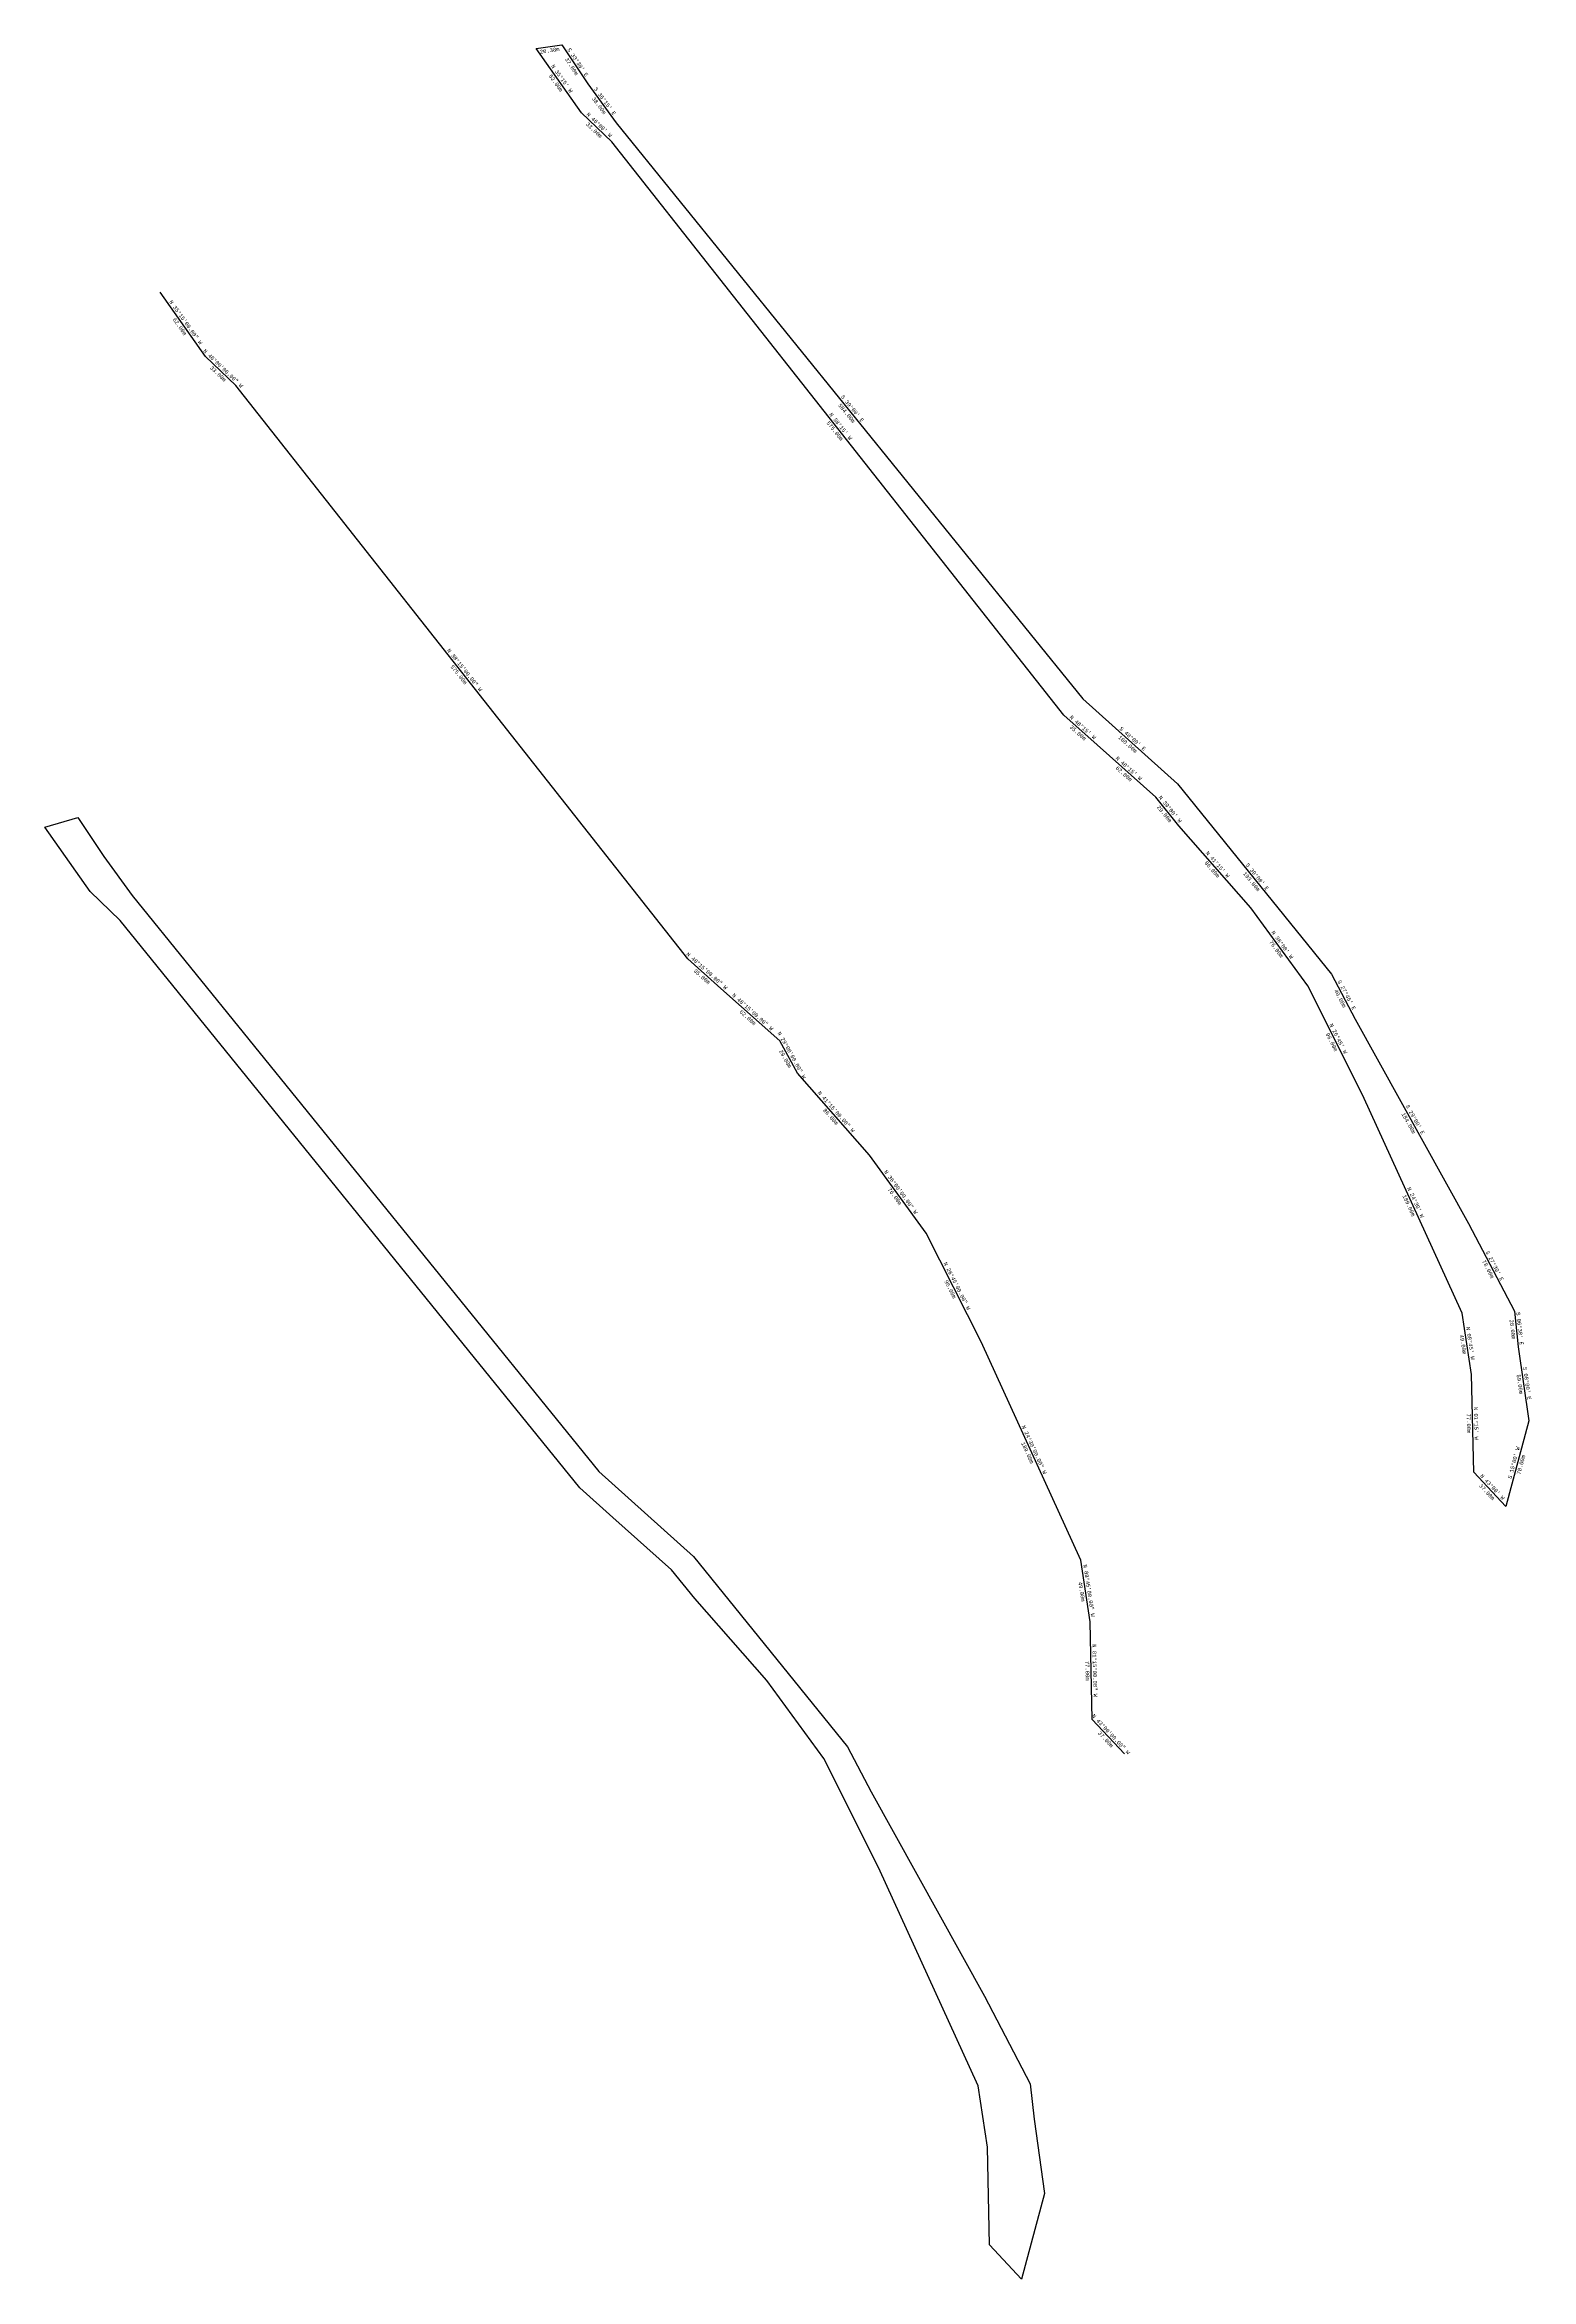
# Model space of a CAD drawing. Header units: millimetres. Extents: x 2426 to 584374, y 1065 to 9744095.
# Drawn here: x 578839 to 580010, y 9741017 to 9742777 of the extents above; entities that cross this region are included whole.
import ezdxf
from ezdxf.enums import TextEntityAlignment as Align

# ---------------------------------------------------------------- set-up
doc = ezdxf.new("R2010")
doc.units = ezdxf.units.MM
doc.styles.add('MONOTXT4', font='monotxt4.shx')

msp = doc.modelspace()

# ---------------------------------------------------------------- linework, layer by layer
for points in [[(579226.4, 9742774.1), (579246.5, 9742777.1), (579266.9, 9742746.3), (579289.4, 9742715.6), (579656.9, 9742261.8), (579731.2, 9742194.9), (579852.7, 9742044.9), (579871.3, 9742009.5), (579960.5, 9741848.5), (579996.6, 9741779.4), (579999.7, 9741751.5), (580007.9, 9741693.1), (579989.8, 9741625.5), (579964.6, 9741652.6), (579962.9, 9741729.5), (579955.4, 9741778), (579877.1, 9741949.9), (579833.9, 9742035.7), (579789.2, 9742097.2), (579732.5, 9742161.8), (579714.2, 9742184.4), (579668, 9742225.6), (579641.9, 9742248.9), (579285.9, 9742700.5), (579262.1, 9742723.4)], [(578865.3, 9742168.4), (578885.8, 9742137.6), (578908.2, 9742107), (579275.7, 9741653.1), (579350.1, 9741586.2), (579471.5, 9741436.2), (579490.1, 9741400.8), (579579.3, 9741239.9), (579615.4, 9741170.7), (579618.5, 9741142.9), (579626.7, 9741084.4), (579608.6, 9741016.8), (579583.4, 9741043.9), (579581.7, 9741120.9), (579574.3, 9741169.3), (579495.9, 9741341.3), (579452.7, 9741427), (579408, 9741488.5), (579351.3, 9741553.1), (579333, 9741575.7), (579286.8, 9741617), (579260.7, 9741640.3), (578898.8, 9742087.1), (578875.1, 9742110.1), (578839.3, 9742160.7)]]:
    msp.add_lwpolyline(points, close=True)
at = {"color": 2}
msp.add_lwpolyline([(579689.5, 9741430.7), (579664.2, 9741457.8), (579662.5, 9741534.8), (579655.1, 9741583.2), (579576.7, 9741755.2), (579533.5, 9741840.9), (579488.8, 9741902.4), (579432.1, 9741967), (579418.1, 9741992.4), (579371.8, 9742033.7), (579345.7, 9742057), (578989.7, 9742508.6), (578966, 9742531.5), (578930.2, 9742582.1)], dxfattribs=at)
msp.add_lwpolyline([(578989.7, 9742508.6), (578966, 9742531.5), (578930.2, 9742582.1)])

# ---------------------------------------------------------------- texts
at = {"color": 2, "style": 'MONOTXT4'}
for s, rotation, p in [('20.38m', 8.6544, (579236.9, 9742772.6)), ("S 33%%D30' E", 303.5, (579259.2, 9742763.4)), ("N 35%%D15' W", 305.25, (579246.7, 9742750.5)), ('37.00m', 303.5, (579254.2, 9742760)), ('62.00m', 305.25, (579241.8, 9742747)), ("S 36%%D15' E", 306.25, (579280.6, 9742732.7)), ("N 46%%D00' W", 316, (579276.1, 9742714.1)), ('38.00m', 306.25, (579275.8, 9742729.2)), ('33.00m', 316, (579271.9, 9742709.8)), ('N 35%%d15\'00.00" W', 305.25, (578950.5, 9742558.5)), ('62.00m', 305.25, (578945.6, 9742555.1)), ('N 46%%d00\'00.00" W', 316, (578979.9, 9742522.2)), ('33.00m', 316, (578975.8, 9742517.9)), ('584.00m', 309, (579470.8, 9742486.8)), ("S 39%%D00' E", 309, (579475.5, 9742490.6)), ('575.00m', 308.25, (579461.5, 9742472.9)), ("N 38%%D15' W", 308.25, (579466.2, 9742476.6)), ('N 38%%d15\'00.00" W', 308.25, (579170.1, 9742284.6)), ('575.00m', 308.25, (579165.4, 9742280.9)), ("N 48%%D15' W", 318.25, (579656.9, 9742239.5)), ('35.00m', 318.25, (579652.9, 9742235.1)), ('100.00m', 318, (579692.1, 9742226.1)), ("S 48%%D00' E", 318, (579696.1, 9742230.5)), ("N 48%%D15' W", 318.25, (579693.1, 9742207.2)), ('62.00m', 318.25, (579689.1, 9742202.8)), ('29.00m', 309, (579721, 9742171.2)), ("N 39%%D00' W", 309, (579725.7, 9742175)), ("N 41%%D15' W", 311.25, (579763.1, 9742131.5)), ('86.00m', 311.25, (579758.6, 9742127.5)), ('193.00m', 309, (579789.6, 9742118)), ("S 39%%D00' E", 309, (579794.3, 9742121.8)), ('76.00m', 306, (579809.1, 9742064.7)), ("N 36%%D00' W", 306, (579814, 9742068.2)), ('N 48%%d15\'00.00" W', 318.25, (579360.8, 9742047.6)), ('35.00m', 318.25, (579356.8, 9742043.1)), ("S 27%%D45' E", 297.75, (579864.7, 9742028.6)), ('N 48%%d15\'00.00" W', 318.25, (579396.9, 9742015.3)), ('62.00m', 318.25, (579392.9, 9742010.8)), ('40.00m', 297.75, (579859.4, 9742025.8)), ('N 29%%d00\'00.00" W', 299, (579427.7, 9741981.2)), ('96.00m', 296.75, (579852.8, 9741991.5)), ("N 26%%D45' W", 296.75, (579858.1, 9741994.2)), ('29.00m', 299, (579422.5, 9741978.3)), ('N 41%%d15\'00.00" W', 311.25, (579462.7, 9741936.7)), ('86.00m', 311.25, (579458.2, 9741932.7)), ('184.00m', 299, (579913.3, 9741927.6)), ("S 29%%D00' E", 299, (579918.6, 9741930.5)), ('N 36%%d00\'00.00" W', 306, (579513.6, 9741873.4)), ('76.00m', 306, (579508.7, 9741869.9)), ("N 24%%D30' W", 294.5, (579919, 9741865.2)), ('189.00m', 294.5, (579913.5, 9741862.7)), ("S 27%%D30' E", 297.5, (579981.2, 9741815.3)), ('N 26%%d45\'00.00" W', 296.75, (579557.8, 9741799.4)), ('78.00m', 297.5, (579975.9, 9741812.6)), ('96.00m', 296.75, (579552.4, 9741796.7)), ('28.00m', 276.5, (579995.2, 9741765.1)), ("S 06%%D30' E", 276.5, (580001.1, 9741765.8)), ('49.00m', 278.75, (579956.2, 9741753.3)), ("N 08%%D45' W", 278.75, (579962.1, 9741754.2)), ("S 08%%D00' E", 278, (580006.8, 9741722.7)), ('59.00m', 278, (580000.9, 9741721.9)), ('77.00m', 271.25, (579960.7, 9741691)), ("N 01%%D15' W", 271.25, (579966.7, 9741691.1)), ('N 24%%d30\'00.00" W', 294.5, (579618.6, 9741670.4)), ('189.00m', 294.5, (579613.2, 9741667.9)), ("S 15%%D00' W", 75, (579996, 9741660.1)), ('70.00m', 75, (580001.8, 9741658.5)), ("N 43%%D00' W", 313, (579979.4, 9741641.1)), ('37.00m', 313, (579975, 9741637)), ('N 08%%d45\'00.00" W', 278.75, (579661.8, 9741559.4)), ('49.00m', 278.75, (579655.9, 9741558.5)), ('N 01%%d15\'00.00" W', 271.25, (579666.4, 9741496.3)), ('77.00m', 271.25, (579660.4, 9741496.2)), ('N 43%%d00\'00.00" W', 313, (579679, 9741446.3)), ('37.00m', 313, (579674.7, 9741442.2))]:
    msp.add_text(s, height=3, rotation=rotation, dxfattribs=at).set_placement(p, align=Align.MIDDLE)

doc.saveas('drawing.dxf')
